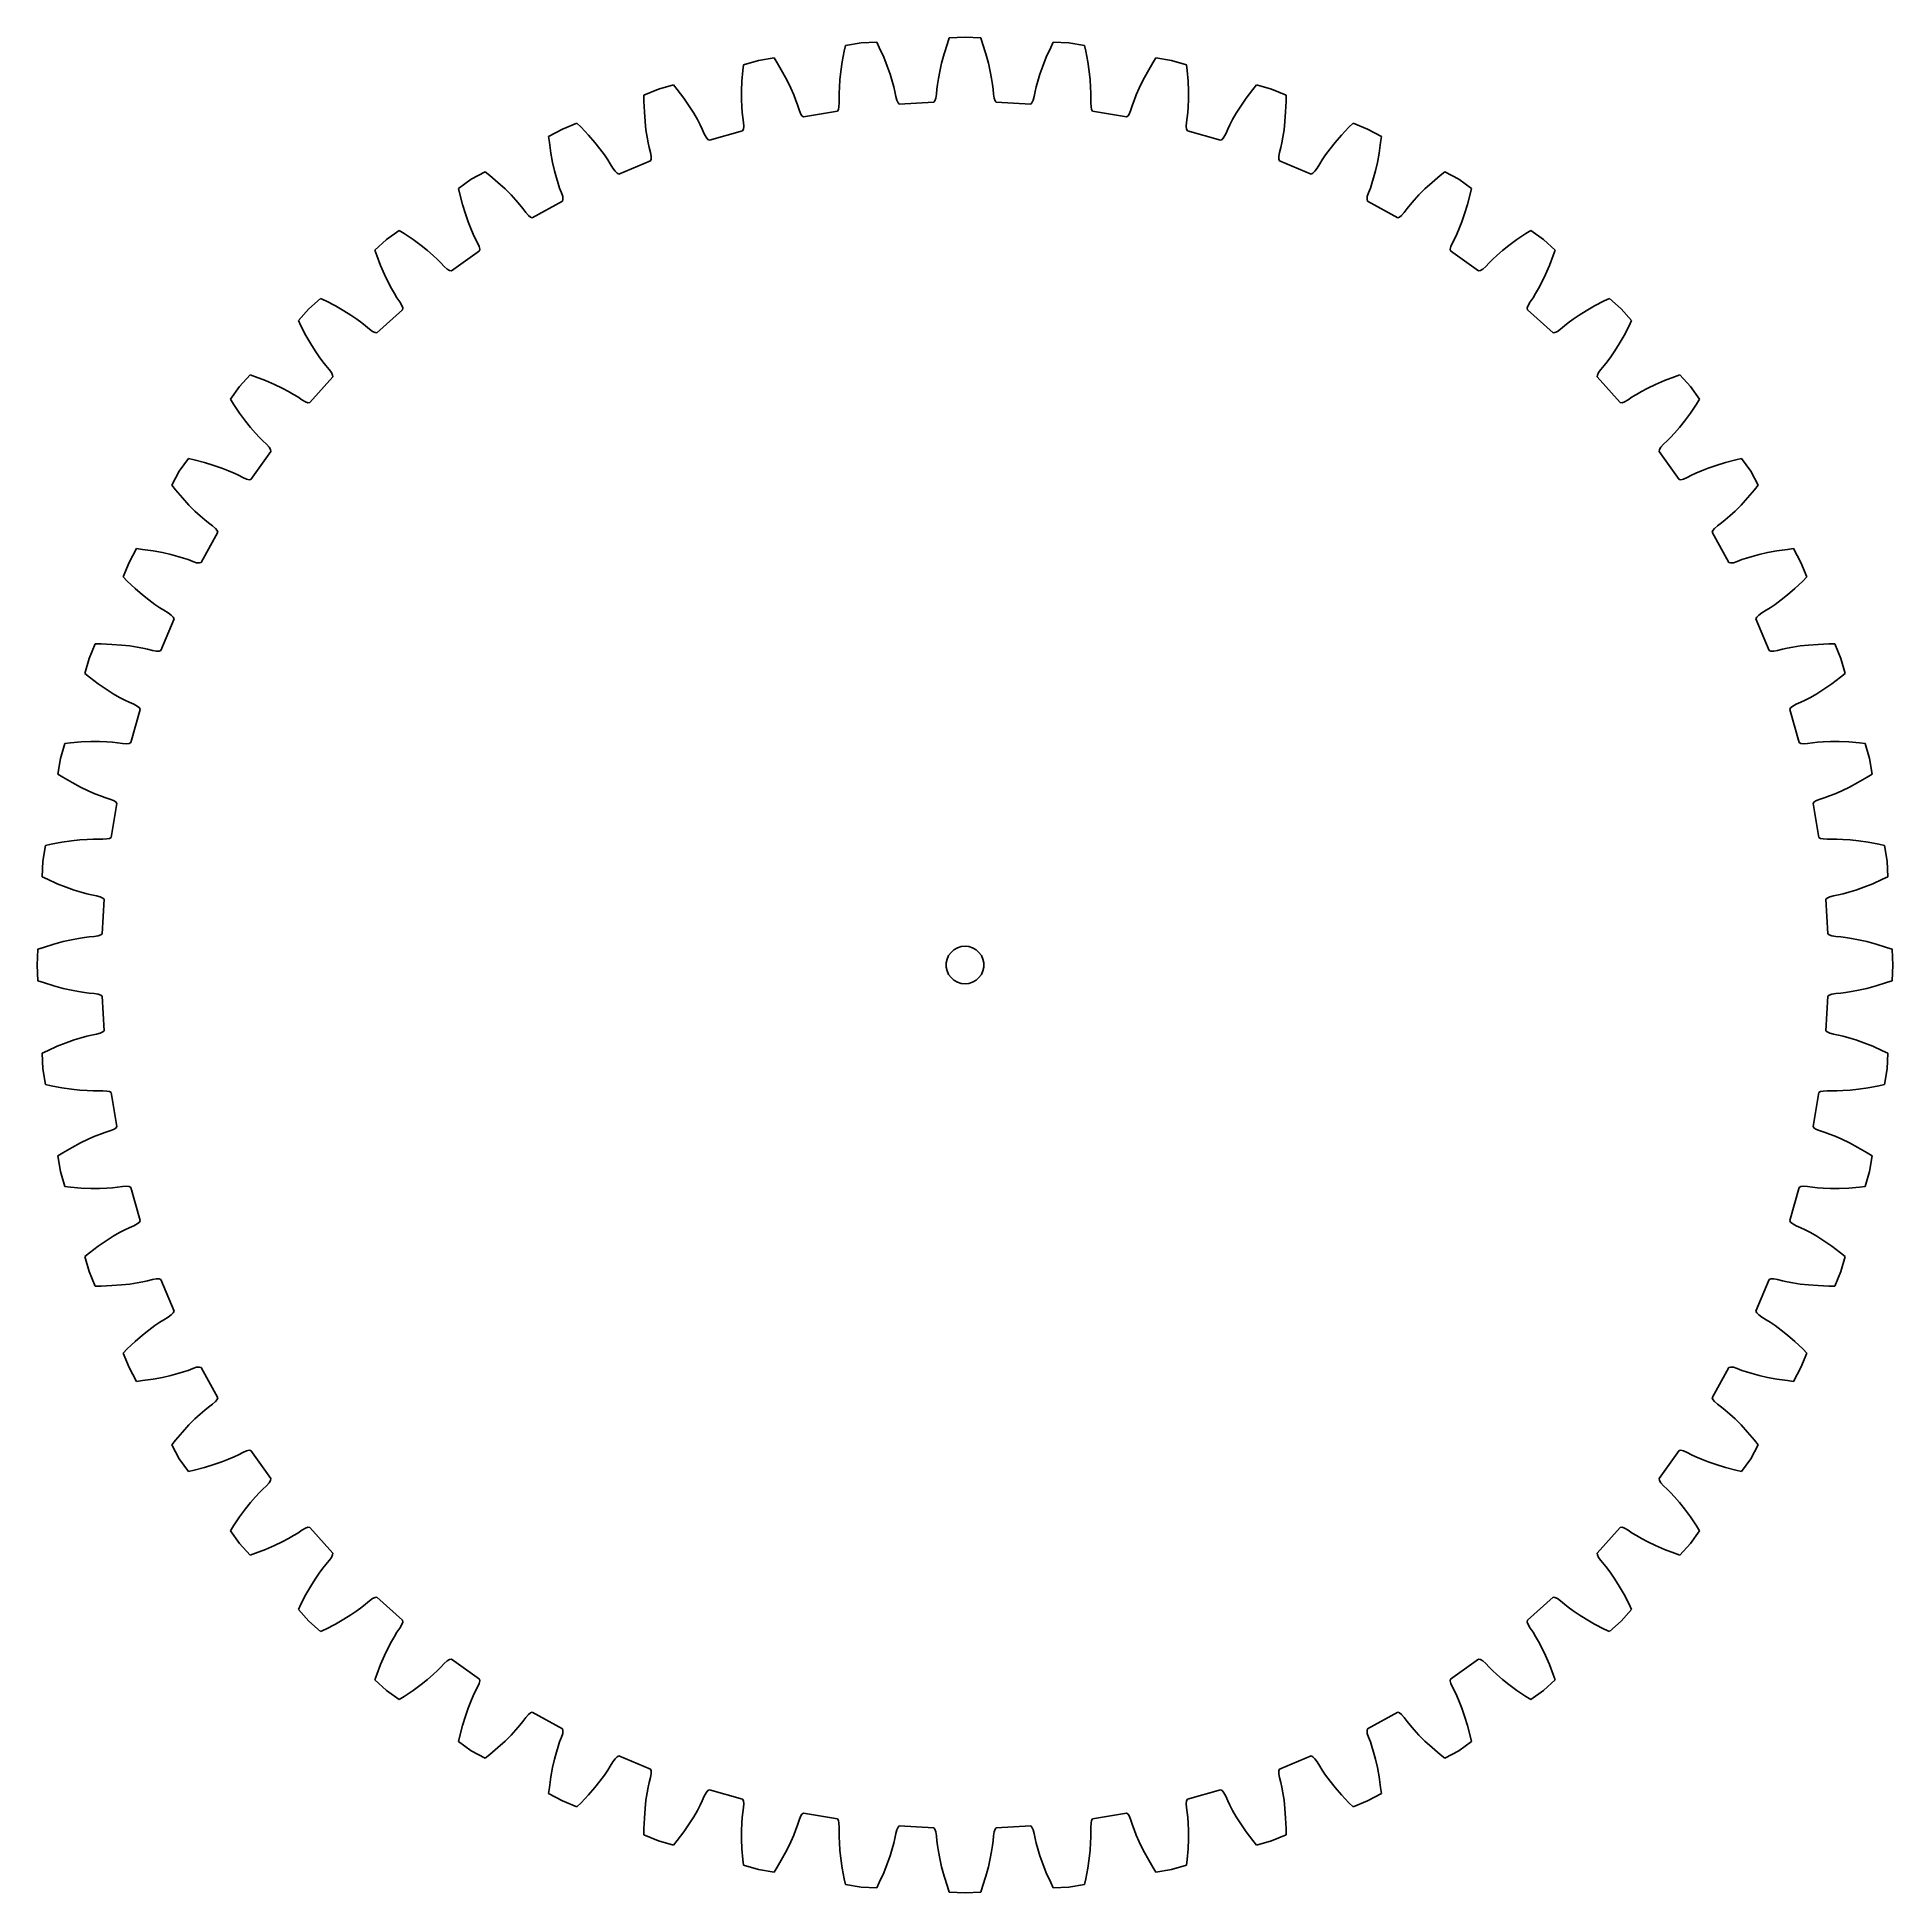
# Model space of a CAD drawing. Header units: metres. Extents: x -74 to 74, y -74 to 74.
import ezdxf

# ---------------------------------------------------------------- set-up
doc = ezdxf.new("R2010")
doc.units = ezdxf.units.M

msp = doc.modelspace()

# ---------------------------------------------------------------- linework, layer by layer
for p, q in [((0, 73.85), (-1.25, 73.78)), ((1.25, 73.78), (0, 73.85)), ((-9.61, 72.72), (-9.77, 71.87)), ((-9.5, 73.17), (-9.61, 72.72)), ((-8.27, 73.38), (-9.5, 73.17)), ((-7.02, 73.45), (-8.27, 73.38)), ((-6.82, 73.03), (-7.02, 73.45)), ((-6.47, 72.24), (-6.82, 73.03)), ((-1.66, 72.51), (-1.86, 71.77)), ((-1.4, 73.34), (-1.66, 72.51)), ((-1.25, 73.78), (-1.4, 73.34)), ((1.4, 73.34), (1.25, 73.78)), ((1.66, 72.51), (1.4, 73.34)), ((1.86, 71.77), (1.66, 72.51)), ((6.82, 73.03), (6.47, 72.24)), ((7.02, 73.45), (6.82, 73.03)), ((8.27, 73.38), (7.02, 73.45)), ((9.5, 73.17), (8.27, 73.38)), ((9.61, 72.72), (9.5, 73.17)), ((9.77, 71.87), (9.61, 72.72)), ((-17.69, 71.19), (-17.75, 70.33)), ((-17.63, 71.65), (-17.69, 71.19)), ((-16.43, 72), (-17.63, 71.65)), ((-15.2, 72.21), (-16.43, 72)), ((-14.95, 71.81), (-15.2, 72.21)), ((-14.52, 71.06), (-14.95, 71.81)), ((-14.16, 70.39), (-14.52, 71.06)), ((-9.88, 71.11), (-9.96, 70.45)), ((-9.77, 71.87), (-9.88, 71.11)), ((-6.19, 71.53), (-6.47, 72.24)), ((-5.96, 70.9), (-6.19, 71.53)), ((-5.79, 70.35), (-5.96, 70.9)), ((-2.01, 71.12), (-2.12, 70.55)), ((-1.86, 71.77), (-2.01, 71.12)), ((2.01, 71.12), (1.86, 71.77)), ((2.12, 70.55), (2.01, 71.12)), ((5.96, 70.9), (5.79, 70.35)), ((6.19, 71.53), (5.96, 70.9)), ((6.47, 72.24), (6.19, 71.53)), ((9.88, 71.11), (9.77, 71.87)), ((9.96, 70.45), (9.88, 71.11)), ((14.52, 71.06), (14.16, 70.39)), ((14.95, 71.81), (14.52, 71.06)), ((15.2, 72.21), (14.95, 71.81)), ((16.43, 72), (15.2, 72.21)), ((17.63, 71.65), (16.43, 72)), ((17.69, 71.19), (17.63, 71.65)), ((17.75, 70.33), (17.69, 71.19)), ((-24.39, 69.7), (-25.55, 69.23)), ((-23.19, 70.05), (-24.39, 69.7)), ((-22.9, 69.69), (-23.19, 70.05)), ((-22.38, 68.99), (-22.9, 69.69)), ((-17.78, 69.56), (-17.79, 68.89)), ((-17.75, 70.33), (-17.78, 69.56)), ((-13.86, 69.78), (-14.16, 70.39)), ((-13.63, 69.26), (-13.86, 69.78)), ((-10, 69.87), (-10.02, 69.4)), ((-9.96, 70.45), (-10, 69.87)), ((-5.67, 69.89), (-5.79, 70.35)), ((-5.58, 69.52), (-5.67, 69.89)), ((-5.51, 69.12), (-5.58, 69.52)), ((-2.23, 69.7), (-2.27, 69.3)), ((-2.19, 70.08), (-2.23, 69.7)), ((-2.12, 70.55), (-2.19, 70.08)), ((2.19, 70.08), (2.12, 70.55)), ((2.23, 69.7), (2.19, 70.08)), ((2.27, 69.3), (2.23, 69.7)), ((5.58, 69.52), (5.51, 69.12)), ((5.67, 69.89), (5.58, 69.52)), ((5.79, 70.35), (5.67, 69.89)), ((10, 69.87), (9.96, 70.45)), ((10.02, 69.4), (10, 69.87)), ((13.86, 69.78), (13.63, 69.26)), ((14.16, 70.39), (13.86, 69.78)), ((17.78, 69.56), (17.75, 70.33)), ((17.79, 68.89), (17.78, 69.56)), ((22.9, 69.69), (22.38, 68.99)), ((23.19, 70.05), (22.9, 69.69)), ((24.39, 69.7), (23.19, 70.05)), ((25.55, 69.23), (24.39, 69.7)), ((-25.55, 69.23), (-25.55, 68.76)), ((-25.55, 68.76), (-25.52, 67.9)), ((-21.95, 68.36), (-22.38, 68.99)), ((-21.59, 67.79), (-21.95, 68.36)), ((-17.79, 68.89), (-17.77, 68.31)), ((-17.77, 68.31), (-17.73, 67.84)), ((-13.46, 68.81), (-13.63, 69.26)), ((-13.33, 68.45), (-13.46, 68.81)), ((-13.21, 68.07), (-13.33, 68.45)), ((-13.09, 67.78), (-13.21, 68.07)), ((-10.15, 67.96), (-12.86, 67.5)), ((-10.08, 68.08), (-10.15, 67.96)), ((-10.03, 68.3), (-10.08, 68.08)), ((-10.01, 68.62), (-10.03, 68.3)), ((-10.02, 69.4), (-10.02, 69.01)), ((-10.02, 69.01), (-10.01, 68.62)), ((-5.42, 68.82), (-5.51, 69.12)), ((-5.33, 68.62), (-5.42, 68.82)), ((-5.23, 68.52), (-5.33, 68.62)), ((-2.48, 68.67), (-5.23, 68.52)), ((-2.39, 68.78), (-2.48, 68.67)), ((-2.32, 68.99), (-2.39, 68.78)), ((-2.27, 69.3), (-2.32, 68.99)), ((2.32, 68.99), (2.27, 69.3)), ((2.39, 68.78), (2.32, 68.99)), ((2.48, 68.67), (2.39, 68.78)), ((5.23, 68.52), (2.48, 68.67)), ((5.33, 68.62), (5.23, 68.52)), ((5.42, 68.82), (5.33, 68.62)), ((5.51, 69.12), (5.42, 68.82)), ((10.01, 68.62), (10.02, 69.01)), ((10.03, 68.3), (10.01, 68.62)), ((10.02, 69.01), (10.02, 69.4)), ((10.08, 68.08), (10.03, 68.3)), ((10.15, 67.96), (10.08, 68.08)), ((12.86, 67.5), (10.15, 67.96)), ((13.21, 68.07), (13.09, 67.78)), ((13.33, 68.45), (13.21, 68.07)), ((13.46, 68.81), (13.33, 68.45)), ((13.63, 69.26), (13.46, 68.81)), ((17.73, 67.84), (17.77, 68.31)), ((17.77, 68.31), (17.79, 68.89)), ((21.95, 68.36), (21.59, 67.79)), ((22.38, 68.99), (21.95, 68.36)), ((25.52, 67.9), (25.55, 68.76)), ((25.55, 68.76), (25.55, 69.23)), ((-32.04, 66.53), (-33.14, 65.93)), ((-30.89, 67.01), (-32.04, 66.53)), ((-30.56, 66.68), (-30.89, 67.01)), ((-29.97, 66.05), (-30.56, 66.68)), ((-25.52, 67.9), (-25.46, 67.13)), ((-25.46, 67.13), (-25.39, 66.46)), ((-21.3, 67.29), (-21.59, 67.79)), ((-21.08, 66.87), (-21.3, 67.29)), ((-20.91, 66.53), (-21.08, 66.87)), ((-20.75, 66.16), (-20.91, 66.53)), ((-17.73, 67.84), (-17.69, 67.46)), ((-17.64, 66.53), (-17.7, 66.4)), ((-17.69, 67.46), (-17.63, 67.06)), ((-17.61, 66.75), (-17.64, 66.53)), ((-17.63, 67.06), (-17.61, 66.75)), ((-12.98, 67.59), (-13.09, 67.78)), ((-12.86, 67.5), (-12.98, 67.59)), ((12.98, 67.59), (12.86, 67.5)), ((13.09, 67.78), (12.98, 67.59)), ((17.61, 66.75), (17.63, 67.06)), ((17.64, 66.53), (17.61, 66.75)), ((17.63, 67.06), (17.69, 67.46)), ((17.7, 66.4), (17.64, 66.53)), ((17.69, 67.46), (17.73, 67.84)), ((20.91, 66.53), (20.75, 66.16)), ((21.08, 66.87), (20.91, 66.53)), ((21.3, 67.29), (21.08, 66.87)), ((21.59, 67.79), (21.3, 67.29)), ((25.39, 66.46), (25.46, 67.13)), ((25.46, 67.13), (25.52, 67.9)), ((30.56, 66.68), (29.97, 66.05)), ((30.89, 67.01), (30.56, 66.68)), ((32.04, 66.53), (30.89, 67.01)), ((33.14, 65.93), (32.04, 66.53)), ((-33.14, 65.93), (-33.08, 65.47)), ((-33.08, 65.47), (-32.96, 64.61)), ((-29.46, 65.47), (-29.97, 66.05)), ((-29.05, 64.95), (-29.46, 65.47)), ((-25.39, 66.46), (-25.3, 65.89)), ((-25.3, 65.89), (-25.21, 65.43)), ((-25.21, 65.43), (-25.13, 65.05)), ((-25.13, 65.05), (-25.03, 64.67)), ((-20.6, 65.89), (-20.75, 66.16)), ((-20.46, 65.71), (-20.6, 65.89)), ((-20.34, 65.64), (-20.46, 65.71)), ((-17.7, 66.4), (-20.34, 65.64)), ((20.34, 65.64), (17.7, 66.4)), ((20.46, 65.71), (20.34, 65.64)), ((20.6, 65.89), (20.46, 65.71)), ((20.75, 66.16), (20.6, 65.89)), ((25.03, 64.67), (25.13, 65.05)), ((25.13, 65.05), (25.21, 65.43)), ((25.21, 65.43), (25.3, 65.89)), ((25.3, 65.89), (25.39, 66.46)), ((29.46, 65.47), (29.05, 64.95)), ((29.97, 66.05), (29.46, 65.47)), ((32.96, 64.61), (33.08, 65.47)), ((33.08, 65.47), (33.14, 65.93)), ((-32.96, 64.61), (-32.82, 63.86)), ((-32.82, 63.86), (-32.67, 63.2)), ((-28.7, 64.49), (-29.05, 64.95)), ((-28.43, 64.09), (-28.7, 64.49)), ((-28.23, 63.77), (-28.43, 64.09)), ((-28.03, 63.42), (-28.23, 63.77)), ((-25.02, 64), (-27.56, 62.95)), ((-25.03, 64.67), (-24.97, 64.36)), ((-24.97, 64.13), (-25.02, 64)), ((-24.97, 64.36), (-24.97, 64.13)), ((24.97, 64.36), (25.03, 64.67)), ((24.97, 64.13), (24.97, 64.36)), ((25.02, 64), (24.97, 64.13)), ((27.56, 62.95), (25.02, 64)), ((28.23, 63.77), (28.03, 63.42)), ((28.43, 64.09), (28.23, 63.77)), ((28.7, 64.49), (28.43, 64.09)), ((29.05, 64.95), (28.7, 64.49)), ((32.67, 63.2), (32.82, 63.86)), ((32.82, 63.86), (32.96, 64.61)), ((-39.29, 62.53), (-40.31, 61.81)), ((-38.2, 63.13), (-39.29, 62.53)), ((-37.83, 62.84), (-38.2, 63.13)), ((-37.17, 62.28), (-37.83, 62.84)), ((-36.61, 61.76), (-37.17, 62.28)), ((-32.67, 63.2), (-32.52, 62.65)), ((-32.52, 62.65), (-32.38, 62.19)), ((-32.38, 62.19), (-32.26, 61.83)), ((-27.85, 63.17), (-28.03, 63.42)), ((-27.69, 63.01), (-27.85, 63.17)), ((-27.56, 62.95), (-27.69, 63.01)), ((27.69, 63.01), (27.56, 62.95)), ((27.85, 63.17), (27.69, 63.01)), ((28.03, 63.42), (27.85, 63.17)), ((32.26, 61.83), (32.38, 62.19)), ((32.38, 62.19), (32.52, 62.65)), ((32.52, 62.65), (32.67, 63.2)), ((37.17, 62.28), (36.61, 61.76)), ((37.83, 62.84), (37.17, 62.28)), ((38.2, 63.13), (37.83, 62.84)), ((39.29, 62.53), (38.2, 63.13)), ((40.31, 61.81), (39.29, 62.53)), ((-40.31, 61.81), (-40.21, 61.35)), ((-40.21, 61.35), (-39.98, 60.52)), ((-36.13, 61.29), (-36.61, 61.76)), ((-35.74, 60.87), (-36.13, 61.29)), ((-35.43, 60.51), (-35.74, 60.87)), ((-32.03, 60.8), (-34.44, 59.47)), ((-32.26, 61.83), (-32.11, 61.46)), ((-32.11, 61.46), (-32.02, 61.16)), ((-32, 60.93), (-32.03, 60.8)), ((-32.02, 61.16), (-32, 60.93)), ((32, 60.93), (32.02, 61.16)), ((32.03, 60.8), (32, 60.93)), ((32.02, 61.16), (32.11, 61.46)), ((34.44, 59.47), (32.03, 60.8)), ((32.11, 61.46), (32.26, 61.83)), ((35.74, 60.87), (35.43, 60.51)), ((36.13, 61.29), (35.74, 60.87)), ((36.61, 61.76), (36.13, 61.29)), ((39.98, 60.52), (40.21, 61.35)), ((40.21, 61.35), (40.31, 61.81)), ((-39.98, 60.52), (-39.76, 59.78)), ((-39.76, 59.78), (-39.54, 59.15)), ((-39.54, 59.15), (-39.33, 58.61)), ((-35.19, 60.21), (-35.43, 60.51)), ((-34.95, 59.89), (-35.19, 60.21)), ((-34.75, 59.65), (-34.95, 59.89)), ((-34.57, 59.51), (-34.75, 59.65)), ((-34.44, 59.47), (-34.57, 59.51)), ((34.57, 59.51), (34.44, 59.47)), ((34.75, 59.65), (34.57, 59.51)), ((34.95, 59.89), (34.75, 59.65)), ((35.19, 60.21), (34.95, 59.89)), ((35.43, 60.51), (35.19, 60.21)), ((39.33, 58.61), (39.54, 59.15)), ((39.54, 59.15), (39.76, 59.78)), ((39.76, 59.78), (39.98, 60.52)), ((-46.04, 57.74), (-46.98, 56.9)), ((-45.02, 58.46), (-46.04, 57.74)), ((-44.63, 58.21), (-45.02, 58.46)), ((-43.91, 57.73), (-44.63, 58.21)), ((-43.29, 57.27), (-43.91, 57.73)), ((-39.33, 58.61), (-39.14, 58.17)), ((-39.14, 58.17), (-38.98, 57.83)), ((-38.98, 57.83), (-38.79, 57.48)), ((38.79, 57.48), (38.98, 57.83)), ((38.98, 57.83), (39.14, 58.17)), ((39.14, 58.17), (39.33, 58.61)), ((43.91, 57.73), (43.29, 57.27)), ((44.63, 58.21), (43.91, 57.73)), ((45.02, 58.46), (44.63, 58.21)), ((46.04, 57.74), (45.02, 58.46)), ((46.98, 56.9), (46.04, 57.74)), ((-46.98, 56.9), (-46.82, 56.46)), ((-46.82, 56.46), (-46.51, 55.66)), ((-42.77, 56.86), (-43.29, 57.27)), ((-42.33, 56.48), (-42.77, 56.86)), ((-41.98, 56.16), (-42.33, 56.48)), ((-41.71, 55.89), (-41.98, 56.16)), ((-38.64, 56.83), (-40.88, 55.24)), ((-38.79, 57.48), (-38.67, 57.19)), ((-38.67, 57.19), (-38.62, 56.97)), ((-38.62, 56.97), (-38.64, 56.83)), ((38.62, 56.97), (38.67, 57.19)), ((38.64, 56.83), (38.62, 56.97)), ((40.88, 55.24), (38.64, 56.83)), ((38.67, 57.19), (38.79, 57.48)), ((41.98, 56.16), (41.71, 55.89)), ((42.33, 56.48), (41.98, 56.16)), ((42.77, 56.86), (42.33, 56.48)), ((43.29, 57.27), (42.77, 56.86)), ((46.51, 55.66), (46.82, 56.46)), ((46.82, 56.46), (46.98, 56.9)), ((-46.51, 55.66), (-46.2, 54.95)), ((-46.2, 54.95), (-45.91, 54.35)), ((-41.44, 55.6), (-41.71, 55.89)), ((-41.21, 55.38), (-41.44, 55.6)), ((-41.02, 55.27), (-41.21, 55.38)), ((-40.88, 55.24), (-41.02, 55.27)), ((41.02, 55.27), (40.88, 55.24)), ((41.21, 55.38), (41.02, 55.27)), ((41.44, 55.6), (41.21, 55.38)), ((41.71, 55.89), (41.44, 55.6)), ((45.91, 54.35), (46.2, 54.95)), ((46.2, 54.95), (46.51, 55.66)), ((-45.91, 54.35), (-45.65, 53.84)), ((-45.65, 53.84), (-45.41, 53.43)), ((-45.41, 53.43), (-45.21, 53.1)), ((45.21, 53.1), (45.41, 53.43)), ((45.41, 53.43), (45.65, 53.84)), ((45.65, 53.84), (45.91, 54.35)), ((-52.22, 52.22), (-53.05, 51.29)), ((-51.29, 53.05), (-52.22, 52.22)), ((-50.87, 52.85), (-51.29, 53.05)), ((-50.1, 52.45), (-50.87, 52.85)), ((-49.43, 52.07), (-50.1, 52.45)), ((-48.87, 51.71), (-49.43, 52.07)), ((-48.39, 51.39), (-48.87, 51.71)), ((-44.76, 52.15), (-46.81, 50.31)), ((-45.21, 53.1), (-44.98, 52.77)), ((-44.98, 52.77), (-44.83, 52.5)), ((-44.83, 52.5), (-44.75, 52.29)), ((-44.75, 52.29), (-44.76, 52.15)), ((44.75, 52.29), (44.83, 52.5)), ((44.76, 52.15), (44.75, 52.29)), ((46.81, 50.31), (44.76, 52.15)), ((44.83, 52.5), (44.98, 52.77)), ((44.98, 52.77), (45.21, 53.1)), ((48.87, 51.71), (48.39, 51.39)), ((49.43, 52.07), (48.87, 51.71)), ((50.1, 52.45), (49.43, 52.07)), ((50.87, 52.85), (50.1, 52.45)), ((51.29, 53.05), (50.87, 52.85)), ((52.22, 52.22), (51.29, 53.05)), ((53.05, 51.29), (52.22, 52.22)), ((-53.05, 51.29), (-52.85, 50.87)), ((-52.85, 50.87), (-52.45, 50.1)), ((-48.01, 51.1), (-48.39, 51.39)), ((-47.71, 50.87), (-48.01, 51.1)), ((-47.4, 50.61), (-47.71, 50.87)), ((-47.15, 50.42), (-47.4, 50.61)), ((-46.95, 50.33), (-47.15, 50.42)), ((-46.81, 50.31), (-46.95, 50.33)), ((46.95, 50.33), (46.81, 50.31)), ((47.15, 50.42), (46.95, 50.33)), ((47.4, 50.61), (47.15, 50.42)), ((47.71, 50.87), (47.4, 50.61)), ((48.01, 51.1), (47.71, 50.87)), ((48.39, 51.39), (48.01, 51.1)), ((52.45, 50.1), (52.85, 50.87)), ((52.85, 50.87), (53.05, 51.29)), ((-52.45, 50.1), (-52.07, 49.43)), ((-52.07, 49.43), (-51.71, 48.87)), ((-51.71, 48.87), (-51.39, 48.39)), ((51.39, 48.39), (51.71, 48.87)), ((51.71, 48.87), (52.07, 49.43)), ((52.07, 49.43), (52.45, 50.1)), ((-51.39, 48.39), (-51.1, 48.01)), ((-51.1, 48.01), (-50.87, 47.71)), ((-50.87, 47.71), (-50.61, 47.4)), ((-50.61, 47.4), (-50.42, 47.15)), ((50.42, 47.15), (50.61, 47.4)), ((50.61, 47.4), (50.87, 47.71)), ((50.87, 47.71), (51.1, 48.01)), ((51.1, 48.01), (51.39, 48.39)), ((-57.74, 46.04), (-58.46, 45.02)), ((-56.9, 46.98), (-57.74, 46.04)), ((-56.46, 46.82), (-56.9, 46.98)), ((-55.66, 46.51), (-56.46, 46.82)), ((-54.95, 46.2), (-55.66, 46.51)), ((-54.35, 45.91), (-54.95, 46.2)), ((-53.84, 45.65), (-54.35, 45.91)), ((-50.31, 46.81), (-52.15, 44.76)), ((-50.42, 47.15), (-50.33, 46.95)), ((-50.33, 46.95), (-50.31, 46.81)), ((50.31, 46.81), (50.33, 46.95)), ((52.15, 44.76), (50.31, 46.81)), ((50.33, 46.95), (50.42, 47.15)), ((54.35, 45.91), (53.84, 45.65)), ((54.95, 46.2), (54.35, 45.91)), ((55.66, 46.51), (54.95, 46.2)), ((56.46, 46.82), (55.66, 46.51)), ((56.9, 46.98), (56.46, 46.82)), ((57.74, 46.04), (56.9, 46.98)), ((58.46, 45.02), (57.74, 46.04)), ((-58.46, 45.02), (-58.21, 44.63)), ((-58.21, 44.63), (-57.73, 43.91)), ((-53.43, 45.41), (-53.84, 45.65)), ((-53.1, 45.21), (-53.43, 45.41)), ((-52.77, 44.98), (-53.1, 45.21)), ((-52.5, 44.83), (-52.77, 44.98)), ((-52.29, 44.75), (-52.5, 44.83)), ((-52.15, 44.76), (-52.29, 44.75)), ((52.29, 44.75), (52.15, 44.76)), ((52.5, 44.83), (52.29, 44.75)), ((52.77, 44.98), (52.5, 44.83)), ((53.1, 45.21), (52.77, 44.98)), ((53.43, 45.41), (53.1, 45.21)), ((53.84, 45.65), (53.43, 45.41)), ((57.73, 43.91), (58.21, 44.63)), ((58.21, 44.63), (58.46, 45.02)), ((-57.73, 43.91), (-57.27, 43.29)), ((-57.27, 43.29), (-56.86, 42.77)), ((56.86, 42.77), (57.27, 43.29)), ((57.27, 43.29), (57.73, 43.91)), ((-56.86, 42.77), (-56.48, 42.33)), ((-56.48, 42.33), (-56.16, 41.98)), ((-56.16, 41.98), (-55.89, 41.71)), ((-55.89, 41.71), (-55.6, 41.44)), ((-55.6, 41.44), (-55.38, 41.21)), ((55.38, 41.21), (55.6, 41.44)), ((55.6, 41.44), (55.89, 41.71)), ((55.89, 41.71), (56.16, 41.98)), ((56.16, 41.98), (56.48, 42.33)), ((56.48, 42.33), (56.86, 42.77)), ((-61.81, 40.31), (-62.53, 39.29)), ((-61.35, 40.21), (-61.81, 40.31)), ((-60.52, 39.98), (-61.35, 40.21)), ((-59.78, 39.76), (-60.52, 39.98)), ((-55.24, 40.88), (-56.83, 38.64)), ((-55.38, 41.21), (-55.27, 41.02)), ((-55.27, 41.02), (-55.24, 40.88)), ((55.24, 40.88), (55.27, 41.02)), ((56.83, 38.64), (55.24, 40.88)), ((55.27, 41.02), (55.38, 41.21)), ((60.52, 39.98), (59.78, 39.76)), ((61.35, 40.21), (60.52, 39.98)), ((61.81, 40.31), (61.35, 40.21)), ((62.53, 39.29), (61.81, 40.31)), ((-62.53, 39.29), (-63.13, 38.2)), ((-59.15, 39.54), (-59.78, 39.76)), ((-58.61, 39.33), (-59.15, 39.54)), ((-58.17, 39.14), (-58.61, 39.33)), ((-57.83, 38.98), (-58.17, 39.14)), ((-57.48, 38.79), (-57.83, 38.98)), ((-57.19, 38.67), (-57.48, 38.79)), ((-56.97, 38.62), (-57.19, 38.67)), ((-56.83, 38.64), (-56.97, 38.62)), ((56.97, 38.62), (56.83, 38.64)), ((57.19, 38.67), (56.97, 38.62)), ((57.48, 38.79), (57.19, 38.67)), ((57.83, 38.98), (57.48, 38.79)), ((58.17, 39.14), (57.83, 38.98)), ((58.61, 39.33), (58.17, 39.14)), ((59.15, 39.54), (58.61, 39.33)), ((59.78, 39.76), (59.15, 39.54)), ((63.13, 38.2), (62.53, 39.29)), ((-63.13, 38.2), (-62.84, 37.83)), ((-62.84, 37.83), (-62.28, 37.17)), ((-62.28, 37.17), (-61.76, 36.61)), ((61.76, 36.61), (62.28, 37.17)), ((62.28, 37.17), (62.84, 37.83)), ((62.84, 37.83), (63.13, 38.2)), ((-61.76, 36.61), (-61.29, 36.13)), ((-61.29, 36.13), (-60.87, 35.74)), ((-60.87, 35.74), (-60.51, 35.43)), ((60.51, 35.43), (60.87, 35.74)), ((60.87, 35.74), (61.29, 36.13)), ((61.29, 36.13), (61.76, 36.61)), ((-59.47, 34.44), (-60.8, 32.03)), ((-60.51, 35.43), (-60.21, 35.19)), ((-60.21, 35.19), (-59.89, 34.95)), ((-59.89, 34.95), (-59.65, 34.75)), ((-59.65, 34.75), (-59.51, 34.57)), ((-59.51, 34.57), (-59.47, 34.44)), ((59.47, 34.44), (59.51, 34.57)), ((60.8, 32.03), (59.47, 34.44)), ((59.51, 34.57), (59.65, 34.75)), ((59.65, 34.75), (59.89, 34.95)), ((59.89, 34.95), (60.21, 35.19)), ((60.21, 35.19), (60.51, 35.43)), ((-65.93, 33.14), (-66.53, 32.04)), ((-65.47, 33.08), (-65.93, 33.14)), ((-64.61, 32.96), (-65.47, 33.08)), ((-63.86, 32.82), (-64.61, 32.96)), ((-63.2, 32.67), (-63.86, 32.82)), ((-62.65, 32.52), (-63.2, 32.67)), ((-62.19, 32.38), (-62.65, 32.52)), ((62.65, 32.52), (62.19, 32.38)), ((63.2, 32.67), (62.65, 32.52)), ((63.86, 32.82), (63.2, 32.67)), ((64.61, 32.96), (63.86, 32.82)), ((65.47, 33.08), (64.61, 32.96)), ((65.93, 33.14), (65.47, 33.08)), ((66.53, 32.04), (65.93, 33.14)), ((-66.53, 32.04), (-67.01, 30.89)), ((-61.83, 32.26), (-62.19, 32.38)), ((-61.46, 32.11), (-61.83, 32.26)), ((-61.16, 32.02), (-61.46, 32.11)), ((-60.93, 32), (-61.16, 32.02)), ((-60.8, 32.03), (-60.93, 32)), ((60.93, 32), (60.8, 32.03)), ((61.16, 32.02), (60.93, 32)), ((61.46, 32.11), (61.16, 32.02)), ((61.83, 32.26), (61.46, 32.11)), ((62.19, 32.38), (61.83, 32.26)), ((67.01, 30.89), (66.53, 32.04)), ((-67.01, 30.89), (-66.68, 30.56)), ((-66.68, 30.56), (-66.05, 29.97)), ((-66.05, 29.97), (-65.47, 29.46)), ((65.47, 29.46), (66.05, 29.97)), ((66.05, 29.97), (66.68, 30.56)), ((66.68, 30.56), (67.01, 30.89)), ((-65.47, 29.46), (-64.95, 29.05)), ((-64.95, 29.05), (-64.49, 28.7)), ((-64.49, 28.7), (-64.09, 28.43)), ((-64.09, 28.43), (-63.77, 28.23)), ((-63.77, 28.23), (-63.42, 28.03)), ((63.42, 28.03), (63.77, 28.23)), ((63.77, 28.23), (64.09, 28.43)), ((64.09, 28.43), (64.49, 28.7)), ((64.49, 28.7), (64.95, 29.05)), ((64.95, 29.05), (65.47, 29.46)), ((-62.95, 27.56), (-64, 25.02)), ((-63.42, 28.03), (-63.17, 27.85)), ((-63.17, 27.85), (-63.01, 27.69)), ((-63.01, 27.69), (-62.95, 27.56)), ((62.95, 27.56), (63.01, 27.69)), ((64, 25.02), (62.95, 27.56)), ((63.01, 27.69), (63.17, 27.85)), ((63.17, 27.85), (63.42, 28.03)), ((-69.23, 25.55), (-69.7, 24.39)), ((-68.76, 25.55), (-69.23, 25.55)), ((-67.9, 25.52), (-68.76, 25.55)), ((-67.13, 25.46), (-67.9, 25.52)), ((-66.46, 25.39), (-67.13, 25.46)), ((-65.89, 25.3), (-66.46, 25.39)), ((-65.43, 25.21), (-65.89, 25.3)), ((-65.05, 25.13), (-65.43, 25.21)), ((-64.67, 25.03), (-65.05, 25.13)), ((65.05, 25.13), (64.67, 25.03)), ((65.43, 25.21), (65.05, 25.13)), ((65.89, 25.3), (65.43, 25.21)), ((66.46, 25.39), (65.89, 25.3)), ((67.13, 25.46), (66.46, 25.39)), ((67.9, 25.52), (67.13, 25.46)), ((68.76, 25.55), (67.9, 25.52)), ((69.23, 25.55), (68.76, 25.55)), ((69.7, 24.39), (69.23, 25.55)), ((-69.7, 24.39), (-70.05, 23.19)), ((-64.36, 24.97), (-64.67, 25.03)), ((-64.13, 24.97), (-64.36, 24.97)), ((-64, 25.02), (-64.13, 24.97)), ((64.13, 24.97), (64, 25.02)), ((64.36, 24.97), (64.13, 24.97)), ((64.67, 25.03), (64.36, 24.97)), ((70.05, 23.19), (69.7, 24.39)), ((-70.05, 23.19), (-69.69, 22.9)), ((-69.69, 22.9), (-68.99, 22.38)), ((-68.99, 22.38), (-68.36, 21.95)), ((68.36, 21.95), (68.99, 22.38)), ((68.99, 22.38), (69.69, 22.9)), ((69.69, 22.9), (70.05, 23.19)), ((-68.36, 21.95), (-67.79, 21.59)), ((-67.79, 21.59), (-67.29, 21.3)), ((-67.29, 21.3), (-66.87, 21.08)), ((-66.87, 21.08), (-66.53, 20.91)), ((-66.53, 20.91), (-66.16, 20.75)), ((-66.16, 20.75), (-65.89, 20.6)), ((65.89, 20.6), (66.16, 20.75)), ((66.16, 20.75), (66.53, 20.91)), ((66.53, 20.91), (66.87, 21.08)), ((66.87, 21.08), (67.29, 21.3)), ((67.29, 21.3), (67.79, 21.59)), ((67.79, 21.59), (68.36, 21.95)), ((-65.64, 20.34), (-66.4, 17.7)), ((-65.89, 20.6), (-65.71, 20.46)), ((-65.71, 20.46), (-65.64, 20.34)), ((65.64, 20.34), (65.71, 20.46)), ((66.4, 17.7), (65.64, 20.34)), ((65.71, 20.46), (65.89, 20.6)), ((-70.33, 17.75), (-71.19, 17.69)), ((-69.56, 17.78), (-70.33, 17.75)), ((-68.89, 17.79), (-69.56, 17.78)), ((-68.31, 17.77), (-68.89, 17.79)), ((-67.84, 17.73), (-68.31, 17.77)), ((-67.46, 17.69), (-67.84, 17.73)), ((67.84, 17.73), (67.46, 17.69)), ((68.31, 17.77), (67.84, 17.73)), ((68.89, 17.79), (68.31, 17.77)), ((69.56, 17.78), (68.89, 17.79)), ((70.33, 17.75), (69.56, 17.78)), ((71.19, 17.69), (70.33, 17.75)), ((-72, 16.43), (-72.21, 15.2)), ((-71.65, 17.63), (-72, 16.43)), ((-71.19, 17.69), (-71.65, 17.63)), ((-67.06, 17.63), (-67.46, 17.69)), ((-66.75, 17.61), (-67.06, 17.63)), ((-66.53, 17.64), (-66.75, 17.61)), ((-66.4, 17.7), (-66.53, 17.64)), ((66.53, 17.64), (66.4, 17.7)), ((66.75, 17.61), (66.53, 17.64)), ((67.06, 17.63), (66.75, 17.61)), ((67.46, 17.69), (67.06, 17.63)), ((71.65, 17.63), (71.19, 17.69)), ((72, 16.43), (71.65, 17.63)), ((72.21, 15.2), (72, 16.43)), ((-72.21, 15.2), (-71.81, 14.95)), ((-71.81, 14.95), (-71.06, 14.52)), ((71.06, 14.52), (71.81, 14.95)), ((71.81, 14.95), (72.21, 15.2)), ((-71.06, 14.52), (-70.39, 14.16)), ((-70.39, 14.16), (-69.78, 13.86)), ((-69.78, 13.86), (-69.26, 13.63)), ((-69.26, 13.63), (-68.81, 13.46)), ((-68.81, 13.46), (-68.45, 13.33)), ((-68.45, 13.33), (-68.07, 13.21)), ((68.07, 13.21), (68.45, 13.33)), ((68.45, 13.33), (68.81, 13.46)), ((68.81, 13.46), (69.26, 13.63)), ((69.26, 13.63), (69.78, 13.86)), ((69.78, 13.86), (70.39, 14.16)), ((70.39, 14.16), (71.06, 14.52)), ((-68.07, 13.21), (-67.78, 13.09)), ((-67.5, 12.86), (-67.96, 10.15)), ((-67.78, 13.09), (-67.59, 12.98)), ((-67.59, 12.98), (-67.5, 12.86)), ((67.5, 12.86), (67.59, 12.98)), ((67.96, 10.15), (67.5, 12.86)), ((67.59, 12.98), (67.78, 13.09)), ((67.78, 13.09), (68.07, 13.21)), ((-73.17, 9.5), (-73.38, 8.27)), ((-72.72, 9.61), (-73.17, 9.5)), ((-71.87, 9.77), (-72.72, 9.61)), ((-71.11, 9.88), (-71.87, 9.77)), ((-70.45, 9.96), (-71.11, 9.88)), ((-69.87, 10), (-70.45, 9.96)), ((-69.4, 10.02), (-69.87, 10)), ((-69.01, 10.02), (-69.4, 10.02)), ((-68.62, 10.01), (-69.01, 10.02)), ((-68.3, 10.03), (-68.62, 10.01)), ((-68.08, 10.08), (-68.3, 10.03)), ((-67.96, 10.15), (-68.08, 10.08)), ((68.08, 10.08), (67.96, 10.15)), ((68.3, 10.03), (68.08, 10.08)), ((68.62, 10.01), (68.3, 10.03)), ((69.01, 10.02), (68.62, 10.01)), ((69.4, 10.02), (69.01, 10.02)), ((69.87, 10), (69.4, 10.02)), ((70.45, 9.96), (69.87, 10)), ((71.11, 9.88), (70.45, 9.96)), ((71.87, 9.77), (71.11, 9.88)), ((72.72, 9.61), (71.87, 9.77)), ((73.17, 9.5), (72.72, 9.61)), ((73.38, 8.27), (73.17, 9.5)), ((-73.38, 8.27), (-73.45, 7.02)), ((73.45, 7.02), (73.38, 8.27)), ((-73.45, 7.02), (-73.03, 6.82)), ((-73.03, 6.82), (-72.24, 6.47)), ((-72.24, 6.47), (-71.53, 6.19)), ((-71.53, 6.19), (-70.9, 5.96)), ((-70.9, 5.96), (-70.35, 5.79)), ((70.35, 5.79), (70.9, 5.96)), ((70.9, 5.96), (71.53, 6.19)), ((71.53, 6.19), (72.24, 6.47)), ((72.24, 6.47), (73.03, 6.82)), ((73.03, 6.82), (73.45, 7.02)), ((-70.35, 5.79), (-69.89, 5.67)), ((-69.89, 5.67), (-69.52, 5.58)), ((-69.52, 5.58), (-69.12, 5.51)), ((-69.12, 5.51), (-68.82, 5.42)), ((-68.82, 5.42), (-68.62, 5.33)), ((-68.52, 5.23), (-68.67, 2.48)), ((-68.62, 5.33), (-68.52, 5.23)), ((68.52, 5.23), (68.62, 5.33)), ((68.67, 2.48), (68.52, 5.23)), ((68.62, 5.33), (68.82, 5.42)), ((68.82, 5.42), (69.12, 5.51)), ((69.12, 5.51), (69.52, 5.58)), ((69.52, 5.58), (69.89, 5.67)), ((69.89, 5.67), (70.35, 5.79)), ((-72.51, 1.66), (-73.34, 1.4)), ((-71.77, 1.86), (-72.51, 1.66)), ((-71.12, 2.01), (-71.77, 1.86)), ((-70.55, 2.12), (-71.12, 2.01)), ((-70.08, 2.19), (-70.55, 2.12)), ((-69.7, 2.23), (-70.08, 2.19)), ((-69.3, 2.27), (-69.7, 2.23)), ((-68.99, 2.32), (-69.3, 2.27)), ((-68.78, 2.39), (-68.99, 2.32)), ((-68.67, 2.48), (-68.78, 2.39)), ((-0.31, 1.47), (0, 1.5)), ((0, 1.5), (0.31, 1.47)), ((68.78, 2.39), (68.67, 2.48)), ((68.99, 2.32), (68.78, 2.39)), ((69.3, 2.27), (68.99, 2.32)), ((69.7, 2.23), (69.3, 2.27)), ((70.08, 2.19), (69.7, 2.23)), ((70.55, 2.12), (70.08, 2.19)), ((71.12, 2.01), (70.55, 2.12)), ((71.77, 1.86), (71.12, 2.01)), ((72.51, 1.66), (71.77, 1.86)), ((73.34, 1.4), (72.51, 1.66)), ((-73.78, 1.25), (-73.85, 0)), ((-73.85, 0), (-73.78, -1.25)), ((-73.34, 1.4), (-73.78, 1.25)), ((-1.49, 0.16), (-1.43, 0.46)), ((-1.49, -0.16), (-1.49, 0.16)), ((-1.43, 0.46), (-1.3, 0.75)), ((-1.3, 0.75), (-1.11, 1)), ((-1.11, 1), (-0.88, 1.21)), ((-0.88, 1.21), (-0.61, 1.37)), ((-0.61, 1.37), (-0.31, 1.47)), ((0.31, 1.47), (0.61, 1.37)), ((0.61, 1.37), (0.88, 1.21)), ((0.88, 1.21), (1.11, 1)), ((1.11, 1), (1.3, 0.75)), ((1.3, 0.75), (1.43, 0.46)), ((1.43, 0.46), (1.49, 0.16)), ((1.49, 0.16), (1.49, -0.16)), ((73.78, 1.25), (73.34, 1.4)), ((73.85, 0), (73.78, 1.25)), ((73.78, -1.25), (73.85, 0)), ((-73.78, -1.25), (-73.34, -1.4)), ((-73.34, -1.4), (-72.51, -1.66)), ((-1.43, -0.46), (-1.49, -0.16)), ((-1.3, -0.75), (-1.43, -0.46)), ((-1.11, -1), (-1.3, -0.75)), ((-0.88, -1.21), (-1.11, -1)), ((-0.61, -1.37), (-0.88, -1.21)), ((-0.31, -1.47), (-0.61, -1.37)), ((0, -1.5), (-0.31, -1.47)), ((0.31, -1.47), (0, -1.5)), ((0.61, -1.37), (0.31, -1.47)), ((0.88, -1.21), (0.61, -1.37)), ((1.11, -1), (0.88, -1.21)), ((1.3, -0.75), (1.11, -1)), ((1.43, -0.46), (1.3, -0.75)), ((1.49, -0.16), (1.43, -0.46)), ((72.51, -1.66), (73.34, -1.4)), ((73.34, -1.4), (73.78, -1.25)), ((-72.51, -1.66), (-71.77, -1.86)), ((-71.77, -1.86), (-71.12, -2.01)), ((-71.12, -2.01), (-70.55, -2.12)), ((-70.55, -2.12), (-70.08, -2.19)), ((-70.08, -2.19), (-69.7, -2.23)), ((-69.7, -2.23), (-69.3, -2.27)), ((-69.3, -2.27), (-68.99, -2.32)), ((-68.99, -2.32), (-68.78, -2.39)), ((-68.78, -2.39), (-68.67, -2.48)), ((-68.67, -2.48), (-68.52, -5.23)), ((68.52, -5.23), (68.67, -2.48)), ((68.67, -2.48), (68.78, -2.39)), ((68.78, -2.39), (68.99, -2.32)), ((68.99, -2.32), (69.3, -2.27)), ((69.3, -2.27), (69.7, -2.23)), ((69.7, -2.23), (70.08, -2.19)), ((70.08, -2.19), (70.55, -2.12)), ((70.55, -2.12), (71.12, -2.01)), ((71.12, -2.01), (71.77, -1.86)), ((71.77, -1.86), (72.51, -1.66)), ((-70.35, -5.79), (-70.9, -5.96)), ((-69.89, -5.67), (-70.35, -5.79)), ((-69.52, -5.58), (-69.89, -5.67)), ((-69.12, -5.51), (-69.52, -5.58)), ((-68.82, -5.42), (-69.12, -5.51)), ((-68.62, -5.33), (-68.82, -5.42)), ((-68.52, -5.23), (-68.62, -5.33)), ((68.62, -5.33), (68.52, -5.23)), ((68.82, -5.42), (68.62, -5.33)), ((69.12, -5.51), (68.82, -5.42)), ((69.52, -5.58), (69.12, -5.51)), ((69.89, -5.67), (69.52, -5.58)), ((70.35, -5.79), (69.89, -5.67)), ((70.9, -5.96), (70.35, -5.79)), ((-73.03, -6.82), (-73.45, -7.02)), ((-73.45, -7.02), (-73.38, -8.27)), ((-72.24, -6.47), (-73.03, -6.82)), ((-71.53, -6.19), (-72.24, -6.47)), ((-70.9, -5.96), (-71.53, -6.19)), ((71.53, -6.19), (70.9, -5.96)), ((72.24, -6.47), (71.53, -6.19)), ((73.03, -6.82), (72.24, -6.47)), ((73.45, -7.02), (73.03, -6.82)), ((73.38, -8.27), (73.45, -7.02)), ((-73.38, -8.27), (-73.17, -9.5)), ((73.17, -9.5), (73.38, -8.27)), ((-73.17, -9.5), (-72.72, -9.61)), ((-72.72, -9.61), (-71.87, -9.77)), ((-71.87, -9.77), (-71.11, -9.88)), ((-71.11, -9.88), (-70.45, -9.96)), ((-70.45, -9.96), (-69.87, -10)), ((-69.87, -10), (-69.4, -10.02)), ((-69.4, -10.02), (-69.01, -10.02)), ((-69.01, -10.02), (-68.62, -10.01)), ((-68.62, -10.01), (-68.3, -10.03)), ((-68.3, -10.03), (-68.08, -10.08)), ((-68.08, -10.08), (-67.96, -10.15)), ((-67.96, -10.15), (-67.5, -12.86)), ((67.5, -12.86), (67.96, -10.15)), ((67.96, -10.15), (68.08, -10.08)), ((68.08, -10.08), (68.3, -10.03)), ((68.3, -10.03), (68.62, -10.01)), ((68.62, -10.01), (69.01, -10.02)), ((69.01, -10.02), (69.4, -10.02)), ((69.4, -10.02), (69.87, -10)), ((69.87, -10), (70.45, -9.96)), ((70.45, -9.96), (71.11, -9.88)), ((71.11, -9.88), (71.87, -9.77)), ((71.87, -9.77), (72.72, -9.61)), ((72.72, -9.61), (73.17, -9.5)), ((-68.07, -13.21), (-68.45, -13.33)), ((-67.78, -13.09), (-68.07, -13.21)), ((-67.59, -12.98), (-67.78, -13.09)), ((-67.5, -12.86), (-67.59, -12.98)), ((67.59, -12.98), (67.5, -12.86)), ((67.78, -13.09), (67.59, -12.98)), ((68.07, -13.21), (67.78, -13.09)), ((68.45, -13.33), (68.07, -13.21)), ((-71.06, -14.52), (-71.81, -14.95)), ((-70.39, -14.16), (-71.06, -14.52)), ((-69.78, -13.86), (-70.39, -14.16)), ((-69.26, -13.63), (-69.78, -13.86)), ((-68.81, -13.46), (-69.26, -13.63)), ((-68.45, -13.33), (-68.81, -13.46)), ((68.81, -13.46), (68.45, -13.33)), ((69.26, -13.63), (68.81, -13.46)), ((69.78, -13.86), (69.26, -13.63)), ((70.39, -14.16), (69.78, -13.86)), ((71.06, -14.52), (70.39, -14.16)), ((71.81, -14.95), (71.06, -14.52)), ((-71.81, -14.95), (-72.21, -15.2)), ((-72.21, -15.2), (-72, -16.43)), ((72.21, -15.2), (71.81, -14.95)), ((72, -16.43), (72.21, -15.2)), ((-72, -16.43), (-71.65, -17.63)), ((-71.65, -17.63), (-71.19, -17.69)), ((-71.19, -17.69), (-70.33, -17.75)), ((-67.84, -17.73), (-67.46, -17.69)), ((-67.46, -17.69), (-67.06, -17.63)), ((-67.06, -17.63), (-66.75, -17.61)), ((-66.75, -17.61), (-66.53, -17.64)), ((-66.53, -17.64), (-66.4, -17.7)), ((-66.4, -17.7), (-65.64, -20.34)), ((65.64, -20.34), (66.4, -17.7)), ((66.4, -17.7), (66.53, -17.64)), ((66.53, -17.64), (66.75, -17.61)), ((66.75, -17.61), (67.06, -17.63)), ((67.06, -17.63), (67.46, -17.69)), ((67.46, -17.69), (67.84, -17.73)), ((70.33, -17.75), (71.19, -17.69)), ((71.19, -17.69), (71.65, -17.63)), ((71.65, -17.63), (72, -16.43)), ((-70.33, -17.75), (-69.56, -17.78)), ((-69.56, -17.78), (-68.89, -17.79)), ((-68.89, -17.79), (-68.31, -17.77)), ((-68.31, -17.77), (-67.84, -17.73)), ((67.84, -17.73), (68.31, -17.77)), ((68.31, -17.77), (68.89, -17.79)), ((68.89, -17.79), (69.56, -17.78)), ((69.56, -17.78), (70.33, -17.75)), ((-65.89, -20.6), (-66.16, -20.75)), ((-65.71, -20.46), (-65.89, -20.6)), ((-65.64, -20.34), (-65.71, -20.46)), ((65.71, -20.46), (65.64, -20.34)), ((65.89, -20.6), (65.71, -20.46)), ((66.16, -20.75), (65.89, -20.6)), ((-68.36, -21.95), (-68.99, -22.38)), ((-67.79, -21.59), (-68.36, -21.95)), ((-67.29, -21.3), (-67.79, -21.59)), ((-66.87, -21.08), (-67.29, -21.3)), ((-66.53, -20.91), (-66.87, -21.08)), ((-66.16, -20.75), (-66.53, -20.91)), ((66.53, -20.91), (66.16, -20.75)), ((66.87, -21.08), (66.53, -20.91)), ((67.29, -21.3), (66.87, -21.08)), ((67.79, -21.59), (67.29, -21.3)), ((68.36, -21.95), (67.79, -21.59)), ((68.99, -22.38), (68.36, -21.95)), ((-69.69, -22.9), (-70.05, -23.19)), ((-70.05, -23.19), (-69.7, -24.39)), ((-68.99, -22.38), (-69.69, -22.9)), ((69.69, -22.9), (68.99, -22.38)), ((70.05, -23.19), (69.69, -22.9)), ((69.7, -24.39), (70.05, -23.19)), ((-69.7, -24.39), (-69.23, -25.55)), ((-65.05, -25.13), (-64.67, -25.03)), ((-64.67, -25.03), (-64.36, -24.97)), ((-64.36, -24.97), (-64.13, -24.97)), ((-64.13, -24.97), (-64, -25.02)), ((-64, -25.02), (-62.95, -27.56)), ((62.95, -27.56), (64, -25.02)), ((64, -25.02), (64.13, -24.97)), ((64.13, -24.97), (64.36, -24.97)), ((64.36, -24.97), (64.67, -25.03)), ((64.67, -25.03), (65.05, -25.13)), ((69.23, -25.55), (69.7, -24.39)), ((-69.23, -25.55), (-68.76, -25.55)), ((-68.76, -25.55), (-67.9, -25.52)), ((-67.9, -25.52), (-67.13, -25.46)), ((-67.13, -25.46), (-66.46, -25.39)), ((-66.46, -25.39), (-65.89, -25.3)), ((-65.89, -25.3), (-65.43, -25.21)), ((-65.43, -25.21), (-65.05, -25.13)), ((65.05, -25.13), (65.43, -25.21)), ((65.43, -25.21), (65.89, -25.3)), ((65.89, -25.3), (66.46, -25.39)), ((66.46, -25.39), (67.13, -25.46)), ((67.13, -25.46), (67.9, -25.52)), ((67.9, -25.52), (68.76, -25.55)), ((68.76, -25.55), (69.23, -25.55)), ((-63.42, -28.03), (-63.77, -28.23)), ((-63.17, -27.85), (-63.42, -28.03)), ((-63.01, -27.69), (-63.17, -27.85)), ((-62.95, -27.56), (-63.01, -27.69)), ((63.01, -27.69), (62.95, -27.56)), ((63.17, -27.85), (63.01, -27.69)), ((63.42, -28.03), (63.17, -27.85)), ((63.77, -28.23), (63.42, -28.03)), ((-65.47, -29.46), (-66.05, -29.97)), ((-64.95, -29.05), (-65.47, -29.46)), ((-64.49, -28.7), (-64.95, -29.05)), ((-64.09, -28.43), (-64.49, -28.7)), ((-63.77, -28.23), (-64.09, -28.43)), ((64.09, -28.43), (63.77, -28.23)), ((64.49, -28.7), (64.09, -28.43)), ((64.95, -29.05), (64.49, -28.7)), ((65.47, -29.46), (64.95, -29.05)), ((66.05, -29.97), (65.47, -29.46)), ((-66.68, -30.56), (-67.01, -30.89)), ((-67.01, -30.89), (-66.53, -32.04)), ((-66.05, -29.97), (-66.68, -30.56)), ((66.68, -30.56), (66.05, -29.97)), ((66.53, -32.04), (67.01, -30.89)), ((67.01, -30.89), (66.68, -30.56)), ((-66.53, -32.04), (-65.93, -33.14)), ((-62.65, -32.52), (-62.19, -32.38)), ((-62.19, -32.38), (-61.83, -32.26)), ((-61.83, -32.26), (-61.46, -32.11)), ((-61.46, -32.11), (-61.16, -32.02)), ((-61.16, -32.02), (-60.93, -32)), ((-60.93, -32), (-60.8, -32.03)), ((-60.8, -32.03), (-59.47, -34.44)), ((59.47, -34.44), (60.8, -32.03)), ((60.8, -32.03), (60.93, -32)), ((60.93, -32), (61.16, -32.02)), ((61.16, -32.02), (61.46, -32.11)), ((61.46, -32.11), (61.83, -32.26)), ((61.83, -32.26), (62.19, -32.38)), ((62.19, -32.38), (62.65, -32.52)), ((65.93, -33.14), (66.53, -32.04)), ((-65.93, -33.14), (-65.47, -33.08)), ((-65.47, -33.08), (-64.61, -32.96)), ((-64.61, -32.96), (-63.86, -32.82)), ((-63.86, -32.82), (-63.2, -32.67)), ((-63.2, -32.67), (-62.65, -32.52)), ((62.65, -32.52), (63.2, -32.67)), ((63.2, -32.67), (63.86, -32.82)), ((63.86, -32.82), (64.61, -32.96)), ((64.61, -32.96), (65.47, -33.08)), ((65.47, -33.08), (65.93, -33.14)), ((-60.51, -35.43), (-60.87, -35.74)), ((-60.21, -35.19), (-60.51, -35.43)), ((-59.89, -34.95), (-60.21, -35.19)), ((-59.65, -34.75), (-59.89, -34.95)), ((-59.51, -34.57), (-59.65, -34.75)), ((-59.47, -34.44), (-59.51, -34.57)), ((59.51, -34.57), (59.47, -34.44)), ((59.65, -34.75), (59.51, -34.57)), ((59.89, -34.95), (59.65, -34.75)), ((60.21, -35.19), (59.89, -34.95)), ((60.51, -35.43), (60.21, -35.19)), ((60.87, -35.74), (60.51, -35.43)), ((-61.76, -36.61), (-62.28, -37.17)), ((-61.29, -36.13), (-61.76, -36.61)), ((-60.87, -35.74), (-61.29, -36.13)), ((61.29, -36.13), (60.87, -35.74)), ((61.76, -36.61), (61.29, -36.13)), ((62.28, -37.17), (61.76, -36.61)), ((-62.84, -37.83), (-63.13, -38.2)), ((-63.13, -38.2), (-62.53, -39.29)), ((-62.28, -37.17), (-62.84, -37.83)), ((62.84, -37.83), (62.28, -37.17)), ((62.53, -39.29), (63.13, -38.2)), ((63.13, -38.2), (62.84, -37.83)), ((-62.53, -39.29), (-61.81, -40.31)), ((-60.52, -39.98), (-59.78, -39.76)), ((-59.78, -39.76), (-59.15, -39.54)), ((-59.15, -39.54), (-58.61, -39.33)), ((-58.61, -39.33), (-58.17, -39.14)), ((-58.17, -39.14), (-57.83, -38.98)), ((-57.83, -38.98), (-57.48, -38.79)), ((-57.48, -38.79), (-57.19, -38.67)), ((-57.19, -38.67), (-56.97, -38.62)), ((-56.97, -38.62), (-56.83, -38.64)), ((-56.83, -38.64), (-55.24, -40.88)), ((55.24, -40.88), (56.83, -38.64)), ((56.83, -38.64), (56.97, -38.62)), ((56.97, -38.62), (57.19, -38.67)), ((57.19, -38.67), (57.48, -38.79)), ((57.48, -38.79), (57.83, -38.98)), ((57.83, -38.98), (58.17, -39.14)), ((58.17, -39.14), (58.61, -39.33)), ((58.61, -39.33), (59.15, -39.54)), ((59.15, -39.54), (59.78, -39.76)), ((59.78, -39.76), (60.52, -39.98)), ((61.81, -40.31), (62.53, -39.29)), ((-61.81, -40.31), (-61.35, -40.21)), ((-61.35, -40.21), (-60.52, -39.98)), ((-55.38, -41.21), (-55.6, -41.44)), ((-55.27, -41.02), (-55.38, -41.21)), ((-55.24, -40.88), (-55.27, -41.02)), ((55.27, -41.02), (55.24, -40.88)), ((55.38, -41.21), (55.27, -41.02)), ((55.6, -41.44), (55.38, -41.21)), ((60.52, -39.98), (61.35, -40.21)), ((61.35, -40.21), (61.81, -40.31)), ((-56.86, -42.77), (-57.27, -43.29)), ((-56.48, -42.33), (-56.86, -42.77)), ((-56.16, -41.98), (-56.48, -42.33)), ((-55.89, -41.71), (-56.16, -41.98)), ((-55.6, -41.44), (-55.89, -41.71)), ((55.89, -41.71), (55.6, -41.44)), ((56.16, -41.98), (55.89, -41.71)), ((56.48, -42.33), (56.16, -41.98)), ((56.86, -42.77), (56.48, -42.33)), ((57.27, -43.29), (56.86, -42.77)), ((-57.73, -43.91), (-58.21, -44.63)), ((-57.27, -43.29), (-57.73, -43.91)), ((57.73, -43.91), (57.27, -43.29)), ((58.21, -44.63), (57.73, -43.91)), ((-58.21, -44.63), (-58.46, -45.02)), ((-58.46, -45.02), (-57.74, -46.04)), ((-54.35, -45.91), (-53.84, -45.65)), ((-53.84, -45.65), (-53.43, -45.41)), ((-53.43, -45.41), (-53.1, -45.21)), ((-53.1, -45.21), (-52.77, -44.98)), ((-52.77, -44.98), (-52.5, -44.83)), ((-52.5, -44.83), (-52.29, -44.75)), ((-52.29, -44.75), (-52.15, -44.76)), ((-52.15, -44.76), (-50.31, -46.81)), ((50.31, -46.81), (52.15, -44.76)), ((52.15, -44.76), (52.29, -44.75)), ((52.29, -44.75), (52.5, -44.83)), ((52.5, -44.83), (52.77, -44.98)), ((52.77, -44.98), (53.1, -45.21)), ((53.1, -45.21), (53.43, -45.41)), ((53.43, -45.41), (53.84, -45.65)), ((53.84, -45.65), (54.35, -45.91)), ((57.74, -46.04), (58.46, -45.02)), ((58.46, -45.02), (58.21, -44.63)), ((-57.74, -46.04), (-56.9, -46.98)), ((-56.9, -46.98), (-56.46, -46.82)), ((-56.46, -46.82), (-55.66, -46.51)), ((-55.66, -46.51), (-54.95, -46.2)), ((-54.95, -46.2), (-54.35, -45.91)), ((-50.42, -47.15), (-50.61, -47.4)), ((-50.33, -46.95), (-50.42, -47.15)), ((-50.31, -46.81), (-50.33, -46.95)), ((50.33, -46.95), (50.31, -46.81)), ((50.42, -47.15), (50.33, -46.95)), ((50.61, -47.4), (50.42, -47.15)), ((54.35, -45.91), (54.95, -46.2)), ((54.95, -46.2), (55.66, -46.51)), ((55.66, -46.51), (56.46, -46.82)), ((56.46, -46.82), (56.9, -46.98)), ((56.9, -46.98), (57.74, -46.04)), ((-51.39, -48.39), (-51.71, -48.87)), ((-51.1, -48.01), (-51.39, -48.39)), ((-50.87, -47.71), (-51.1, -48.01)), ((-50.61, -47.4), (-50.87, -47.71)), ((50.87, -47.71), (50.61, -47.4)), ((51.1, -48.01), (50.87, -47.71)), ((51.39, -48.39), (51.1, -48.01)), ((51.71, -48.87), (51.39, -48.39)), ((-52.45, -50.1), (-52.85, -50.87)), ((-52.07, -49.43), (-52.45, -50.1)), ((-51.71, -48.87), (-52.07, -49.43)), ((52.07, -49.43), (51.71, -48.87)), ((52.45, -50.1), (52.07, -49.43)), ((52.85, -50.87), (52.45, -50.1)), ((-52.85, -50.87), (-53.05, -51.29)), ((-53.05, -51.29), (-52.22, -52.22)), ((-48.87, -51.71), (-48.39, -51.39)), ((-48.39, -51.39), (-48.01, -51.1)), ((-48.01, -51.1), (-47.71, -50.87)), ((-47.71, -50.87), (-47.4, -50.61)), ((-47.4, -50.61), (-47.15, -50.42)), ((-47.15, -50.42), (-46.95, -50.33)), ((-46.95, -50.33), (-46.81, -50.31)), ((-46.81, -50.31), (-44.76, -52.15)), ((44.76, -52.15), (46.81, -50.31)), ((46.81, -50.31), (46.95, -50.33)), ((46.95, -50.33), (47.15, -50.42)), ((47.15, -50.42), (47.4, -50.61)), ((47.4, -50.61), (47.71, -50.87)), ((47.71, -50.87), (48.01, -51.1)), ((48.01, -51.1), (48.39, -51.39)), ((48.39, -51.39), (48.87, -51.71)), ((52.22, -52.22), (53.05, -51.29)), ((53.05, -51.29), (52.85, -50.87)), ((-52.22, -52.22), (-51.29, -53.05)), ((-51.29, -53.05), (-50.87, -52.85)), ((-50.87, -52.85), (-50.1, -52.45)), ((-50.1, -52.45), (-49.43, -52.07)), ((-49.43, -52.07), (-48.87, -51.71)), ((-45.21, -53.1), (-45.41, -53.43)), ((-44.98, -52.77), (-45.21, -53.1)), ((-44.83, -52.5), (-44.98, -52.77)), ((-44.75, -52.29), (-44.83, -52.5)), ((-44.76, -52.15), (-44.75, -52.29)), ((44.75, -52.29), (44.76, -52.15)), ((44.83, -52.5), (44.75, -52.29)), ((44.98, -52.77), (44.83, -52.5)), ((45.21, -53.1), (44.98, -52.77)), ((45.41, -53.43), (45.21, -53.1)), ((48.87, -51.71), (49.43, -52.07)), ((49.43, -52.07), (50.1, -52.45)), ((50.1, -52.45), (50.87, -52.85)), ((50.87, -52.85), (51.29, -53.05)), ((51.29, -53.05), (52.22, -52.22)), ((-45.91, -54.35), (-46.2, -54.95)), ((-45.65, -53.84), (-45.91, -54.35)), ((-45.41, -53.43), (-45.65, -53.84)), ((45.65, -53.84), (45.41, -53.43)), ((45.91, -54.35), (45.65, -53.84)), ((46.2, -54.95), (45.91, -54.35)), ((-46.51, -55.66), (-46.82, -56.46)), ((-46.2, -54.95), (-46.51, -55.66)), ((-41.98, -56.16), (-41.71, -55.89)), ((-41.71, -55.89), (-41.44, -55.6)), ((-41.44, -55.6), (-41.21, -55.38)), ((-41.21, -55.38), (-41.02, -55.27)), ((-41.02, -55.27), (-40.88, -55.24)), ((-40.88, -55.24), (-38.64, -56.83)), ((38.64, -56.83), (40.88, -55.24)), ((40.88, -55.24), (41.02, -55.27)), ((41.02, -55.27), (41.21, -55.38)), ((41.21, -55.38), (41.44, -55.6)), ((41.44, -55.6), (41.71, -55.89)), ((41.71, -55.89), (41.98, -56.16)), ((46.51, -55.66), (46.2, -54.95)), ((46.82, -56.46), (46.51, -55.66)), ((-46.82, -56.46), (-46.98, -56.9)), ((-46.98, -56.9), (-46.04, -57.74)), ((-43.91, -57.73), (-43.29, -57.27)), ((-43.29, -57.27), (-42.77, -56.86)), ((-42.77, -56.86), (-42.33, -56.48)), ((-42.33, -56.48), (-41.98, -56.16)), ((-38.79, -57.48), (-38.98, -57.83)), ((-38.67, -57.19), (-38.79, -57.48)), ((-38.62, -56.97), (-38.67, -57.19)), ((-38.64, -56.83), (-38.62, -56.97)), ((38.62, -56.97), (38.64, -56.83)), ((38.67, -57.19), (38.62, -56.97)), ((38.79, -57.48), (38.67, -57.19)), ((38.98, -57.83), (38.79, -57.48)), ((41.98, -56.16), (42.33, -56.48)), ((42.33, -56.48), (42.77, -56.86)), ((42.77, -56.86), (43.29, -57.27)), ((43.29, -57.27), (43.91, -57.73)), ((46.04, -57.74), (46.98, -56.9)), ((46.98, -56.9), (46.82, -56.46)), ((-46.04, -57.74), (-45.02, -58.46)), ((-45.02, -58.46), (-44.63, -58.21)), ((-44.63, -58.21), (-43.91, -57.73)), ((-39.33, -58.61), (-39.54, -59.15)), ((-39.14, -58.17), (-39.33, -58.61)), ((-38.98, -57.83), (-39.14, -58.17)), ((39.14, -58.17), (38.98, -57.83)), ((39.33, -58.61), (39.14, -58.17)), ((39.54, -59.15), (39.33, -58.61)), ((43.91, -57.73), (44.63, -58.21)), ((44.63, -58.21), (45.02, -58.46)), ((45.02, -58.46), (46.04, -57.74)), ((-39.98, -60.52), (-40.21, -61.35)), ((-39.76, -59.78), (-39.98, -60.52)), ((-39.54, -59.15), (-39.76, -59.78)), ((-35.74, -60.87), (-35.43, -60.51)), ((-35.43, -60.51), (-35.19, -60.21)), ((-35.19, -60.21), (-34.95, -59.89)), ((-34.95, -59.89), (-34.75, -59.65)), ((-34.75, -59.65), (-34.57, -59.51)), ((-34.57, -59.51), (-34.44, -59.47)), ((-34.44, -59.47), (-32.03, -60.8)), ((32.03, -60.8), (34.44, -59.47)), ((34.44, -59.47), (34.57, -59.51)), ((34.57, -59.51), (34.75, -59.65)), ((34.75, -59.65), (34.95, -59.89)), ((34.95, -59.89), (35.19, -60.21)), ((35.19, -60.21), (35.43, -60.51)), ((35.43, -60.51), (35.74, -60.87)), ((39.76, -59.78), (39.54, -59.15)), ((39.98, -60.52), (39.76, -59.78)), ((40.21, -61.35), (39.98, -60.52)), ((-40.21, -61.35), (-40.31, -61.81)), ((-40.31, -61.81), (-39.29, -62.53)), ((-37.17, -62.28), (-36.61, -61.76)), ((-36.61, -61.76), (-36.13, -61.29)), ((-36.13, -61.29), (-35.74, -60.87)), ((-32.26, -61.83), (-32.38, -62.19)), ((-32.11, -61.46), (-32.26, -61.83)), ((-32.02, -61.16), (-32.11, -61.46)), ((-32.03, -60.8), (-32, -60.93)), ((-32, -60.93), (-32.02, -61.16)), ((32, -60.93), (32.03, -60.8)), ((32.02, -61.16), (32, -60.93)), ((32.11, -61.46), (32.02, -61.16)), ((32.26, -61.83), (32.11, -61.46)), ((32.38, -62.19), (32.26, -61.83)), ((35.74, -60.87), (36.13, -61.29)), ((36.13, -61.29), (36.61, -61.76)), ((36.61, -61.76), (37.17, -62.28)), ((39.29, -62.53), (40.31, -61.81)), ((40.31, -61.81), (40.21, -61.35)), ((-39.29, -62.53), (-38.2, -63.13)), ((-38.2, -63.13), (-37.83, -62.84)), ((-37.83, -62.84), (-37.17, -62.28)), ((-32.67, -63.2), (-32.82, -63.86)), ((-32.52, -62.65), (-32.67, -63.2)), ((-32.38, -62.19), (-32.52, -62.65)), ((-28.23, -63.77), (-28.03, -63.42)), ((-28.03, -63.42), (-27.85, -63.17)), ((-27.85, -63.17), (-27.69, -63.01)), ((-27.69, -63.01), (-27.56, -62.95)), ((-27.56, -62.95), (-25.02, -64)), ((25.02, -64), (27.56, -62.95)), ((27.56, -62.95), (27.69, -63.01)), ((27.69, -63.01), (27.85, -63.17)), ((27.85, -63.17), (28.03, -63.42)), ((28.03, -63.42), (28.23, -63.77)), ((32.52, -62.65), (32.38, -62.19)), ((32.67, -63.2), (32.52, -62.65)), ((32.82, -63.86), (32.67, -63.2)), ((37.17, -62.28), (37.83, -62.84)), ((37.83, -62.84), (38.2, -63.13)), ((38.2, -63.13), (39.29, -62.53)), ((-32.96, -64.61), (-33.08, -65.47)), ((-32.82, -63.86), (-32.96, -64.61)), ((-29.46, -65.47), (-29.05, -64.95)), ((-29.05, -64.95), (-28.7, -64.49)), ((-28.7, -64.49), (-28.43, -64.09)), ((-28.43, -64.09), (-28.23, -63.77)), ((-25.03, -64.67), (-25.13, -65.05)), ((-24.97, -64.36), (-25.03, -64.67)), ((-25.02, -64), (-24.97, -64.13)), ((-24.97, -64.13), (-24.97, -64.36)), ((24.97, -64.13), (25.02, -64)), ((24.97, -64.36), (24.97, -64.13)), ((25.03, -64.67), (24.97, -64.36)), ((25.13, -65.05), (25.03, -64.67)), ((28.23, -63.77), (28.43, -64.09)), ((28.43, -64.09), (28.7, -64.49)), ((28.7, -64.49), (29.05, -64.95)), ((29.05, -64.95), (29.46, -65.47)), ((32.96, -64.61), (32.82, -63.86)), ((33.08, -65.47), (32.96, -64.61)), ((-33.08, -65.47), (-33.14, -65.93)), ((-33.14, -65.93), (-32.04, -66.53)), ((-30.56, -66.68), (-29.97, -66.05)), ((-29.97, -66.05), (-29.46, -65.47)), ((-25.39, -66.46), (-25.46, -67.13)), ((-25.3, -65.89), (-25.39, -66.46)), ((-25.21, -65.43), (-25.3, -65.89)), ((-25.13, -65.05), (-25.21, -65.43)), ((-20.91, -66.53), (-20.75, -66.16)), ((-20.75, -66.16), (-20.6, -65.89)), ((-20.6, -65.89), (-20.46, -65.71)), ((-20.46, -65.71), (-20.34, -65.64)), ((-20.34, -65.64), (-17.7, -66.4)), ((-17.7, -66.4), (-17.64, -66.53)), ((17.64, -66.53), (17.7, -66.4)), ((17.7, -66.4), (20.34, -65.64)), ((20.34, -65.64), (20.46, -65.71)), ((20.46, -65.71), (20.6, -65.89)), ((20.6, -65.89), (20.75, -66.16)), ((20.75, -66.16), (20.91, -66.53)), ((25.21, -65.43), (25.13, -65.05)), ((25.3, -65.89), (25.21, -65.43)), ((25.39, -66.46), (25.3, -65.89)), ((25.46, -67.13), (25.39, -66.46)), ((29.46, -65.47), (29.97, -66.05)), ((29.97, -66.05), (30.56, -66.68)), ((32.04, -66.53), (33.14, -65.93)), ((33.14, -65.93), (33.08, -65.47)), ((-32.04, -66.53), (-30.89, -67.01)), ((-30.89, -67.01), (-30.56, -66.68)), ((-25.52, -67.9), (-25.55, -68.76)), ((-25.46, -67.13), (-25.52, -67.9)), ((-21.95, -68.36), (-21.59, -67.79)), ((-21.59, -67.79), (-21.3, -67.29)), ((-21.3, -67.29), (-21.08, -66.87)), ((-21.08, -66.87), (-20.91, -66.53)), ((-17.73, -67.84), (-17.77, -68.31)), ((-17.69, -67.46), (-17.73, -67.84)), ((-17.63, -67.06), (-17.69, -67.46)), ((-17.64, -66.53), (-17.61, -66.75)), ((-17.61, -66.75), (-17.63, -67.06)), ((-13.21, -68.07), (-13.09, -67.78)), ((-13.09, -67.78), (-12.98, -67.59)), ((-12.98, -67.59), (-12.86, -67.5)), ((-12.86, -67.5), (-10.15, -67.96)), ((10.15, -67.96), (12.86, -67.5)), ((12.86, -67.5), (12.98, -67.59)), ((12.98, -67.59), (13.09, -67.78)), ((13.09, -67.78), (13.21, -68.07)), ((17.61, -66.75), (17.64, -66.53)), ((17.63, -67.06), (17.61, -66.75)), ((17.69, -67.46), (17.63, -67.06)), ((17.73, -67.84), (17.69, -67.46)), ((17.77, -68.31), (17.73, -67.84)), ((20.91, -66.53), (21.08, -66.87)), ((21.08, -66.87), (21.3, -67.29)), ((21.3, -67.29), (21.59, -67.79)), ((21.59, -67.79), (21.95, -68.36)), ((25.52, -67.9), (25.46, -67.13)), ((25.55, -68.76), (25.52, -67.9)), ((30.56, -66.68), (30.89, -67.01)), ((30.89, -67.01), (32.04, -66.53)), ((-25.55, -68.76), (-25.55, -69.23)), ((-25.55, -69.23), (-24.39, -69.7)), ((-22.9, -69.69), (-22.38, -68.99)), ((-22.38, -68.99), (-21.95, -68.36)), ((-17.77, -68.31), (-17.79, -68.89)), ((-17.79, -68.89), (-17.78, -69.56)), ((-13.86, -69.78), (-13.63, -69.26)), ((-13.63, -69.26), (-13.46, -68.81)), ((-13.46, -68.81), (-13.33, -68.45)), ((-13.33, -68.45), (-13.21, -68.07)), ((-10.15, -67.96), (-10.08, -68.08)), ((-10.08, -68.08), (-10.03, -68.3)), ((-10.03, -68.3), (-10.01, -68.62)), ((-10.01, -68.62), (-10.02, -69.01)), ((-10.02, -69.01), (-10.02, -69.4)), ((-10.02, -69.4), (-10, -69.87)), ((-5.58, -69.52), (-5.51, -69.12)), ((-5.51, -69.12), (-5.42, -68.82)), ((-5.42, -68.82), (-5.33, -68.62)), ((-5.33, -68.62), (-5.23, -68.52)), ((-5.23, -68.52), (-2.48, -68.67)), ((-2.48, -68.67), (-2.39, -68.78)), ((-2.39, -68.78), (-2.32, -68.99)), ((-2.32, -68.99), (-2.27, -69.3)), ((-2.27, -69.3), (-2.23, -69.7)), ((2.23, -69.7), (2.27, -69.3)), ((2.27, -69.3), (2.32, -68.99)), ((2.32, -68.99), (2.39, -68.78)), ((2.39, -68.78), (2.48, -68.67)), ((2.48, -68.67), (5.23, -68.52)), ((5.23, -68.52), (5.33, -68.62)), ((5.33, -68.62), (5.42, -68.82)), ((5.42, -68.82), (5.51, -69.12)), ((5.51, -69.12), (5.58, -69.52)), ((10, -69.87), (10.02, -69.4)), ((10.01, -68.62), (10.03, -68.3)), ((10.02, -69.01), (10.01, -68.62)), ((10.02, -69.4), (10.02, -69.01)), ((10.03, -68.3), (10.08, -68.08)), ((10.08, -68.08), (10.15, -67.96)), ((13.21, -68.07), (13.33, -68.45)), ((13.33, -68.45), (13.46, -68.81)), ((13.46, -68.81), (13.63, -69.26)), ((13.63, -69.26), (13.86, -69.78)), ((17.79, -68.89), (17.77, -68.31)), ((17.78, -69.56), (17.79, -68.89)), ((21.95, -68.36), (22.38, -68.99)), ((22.38, -68.99), (22.9, -69.69)), ((24.39, -69.7), (25.55, -69.23)), ((25.55, -69.23), (25.55, -68.76)), ((-24.39, -69.7), (-23.19, -70.05)), ((-23.19, -70.05), (-22.9, -69.69)), ((-17.78, -69.56), (-17.75, -70.33)), ((-17.75, -70.33), (-17.69, -71.19)), ((-14.52, -71.06), (-14.16, -70.39)), ((-14.16, -70.39), (-13.86, -69.78)), ((-10, -69.87), (-9.96, -70.45)), ((-9.96, -70.45), (-9.88, -71.11)), ((-5.96, -70.9), (-5.79, -70.35)), ((-5.79, -70.35), (-5.67, -69.89)), ((-5.67, -69.89), (-5.58, -69.52)), ((-2.23, -69.7), (-2.19, -70.08)), ((-2.19, -70.08), (-2.12, -70.55)), ((-2.12, -70.55), (-2.01, -71.12)), ((2.01, -71.12), (2.12, -70.55)), ((2.12, -70.55), (2.19, -70.08)), ((2.19, -70.08), (2.23, -69.7)), ((5.58, -69.52), (5.67, -69.89)), ((5.67, -69.89), (5.79, -70.35)), ((5.79, -70.35), (5.96, -70.9)), ((9.88, -71.11), (9.96, -70.45)), ((9.96, -70.45), (10, -69.87)), ((13.86, -69.78), (14.16, -70.39)), ((14.16, -70.39), (14.52, -71.06)), ((17.69, -71.19), (17.75, -70.33)), ((17.75, -70.33), (17.78, -69.56)), ((22.9, -69.69), (23.19, -70.05)), ((23.19, -70.05), (24.39, -69.7)), ((-17.69, -71.19), (-17.63, -71.65)), ((-17.63, -71.65), (-16.43, -72)), ((-16.43, -72), (-15.2, -72.21)), ((-15.2, -72.21), (-14.95, -71.81)), ((-14.95, -71.81), (-14.52, -71.06)), ((-9.88, -71.11), (-9.77, -71.87)), ((-9.77, -71.87), (-9.61, -72.72)), ((-6.82, -73.03), (-6.47, -72.24)), ((-6.47, -72.24), (-6.19, -71.53)), ((-6.19, -71.53), (-5.96, -70.9)), ((-2.01, -71.12), (-1.86, -71.77)), ((-1.86, -71.77), (-1.66, -72.51)), ((1.66, -72.51), (1.86, -71.77)), ((1.86, -71.77), (2.01, -71.12)), ((5.96, -70.9), (6.19, -71.53)), ((6.19, -71.53), (6.47, -72.24)), ((6.47, -72.24), (6.82, -73.03)), ((9.61, -72.72), (9.77, -71.87)), ((9.77, -71.87), (9.88, -71.11)), ((14.52, -71.06), (14.95, -71.81)), ((14.95, -71.81), (15.2, -72.21)), ((15.2, -72.21), (16.43, -72)), ((16.43, -72), (17.63, -71.65)), ((17.63, -71.65), (17.69, -71.19)), ((-9.61, -72.72), (-9.5, -73.17)), ((-9.5, -73.17), (-8.27, -73.38)), ((-8.27, -73.38), (-7.02, -73.45)), ((-7.02, -73.45), (-6.82, -73.03)), ((-1.66, -72.51), (-1.4, -73.34)), ((-1.4, -73.34), (-1.25, -73.78)), ((-1.25, -73.78), (0, -73.85)), ((0, -73.85), (1.25, -73.78)), ((1.25, -73.78), (1.4, -73.34)), ((1.4, -73.34), (1.66, -72.51)), ((6.82, -73.03), (7.02, -73.45)), ((7.02, -73.45), (8.27, -73.38)), ((8.27, -73.38), (9.5, -73.17)), ((9.5, -73.17), (9.61, -72.72))]:
    msp.add_line(p, q)

doc.saveas('drawing.dxf')
